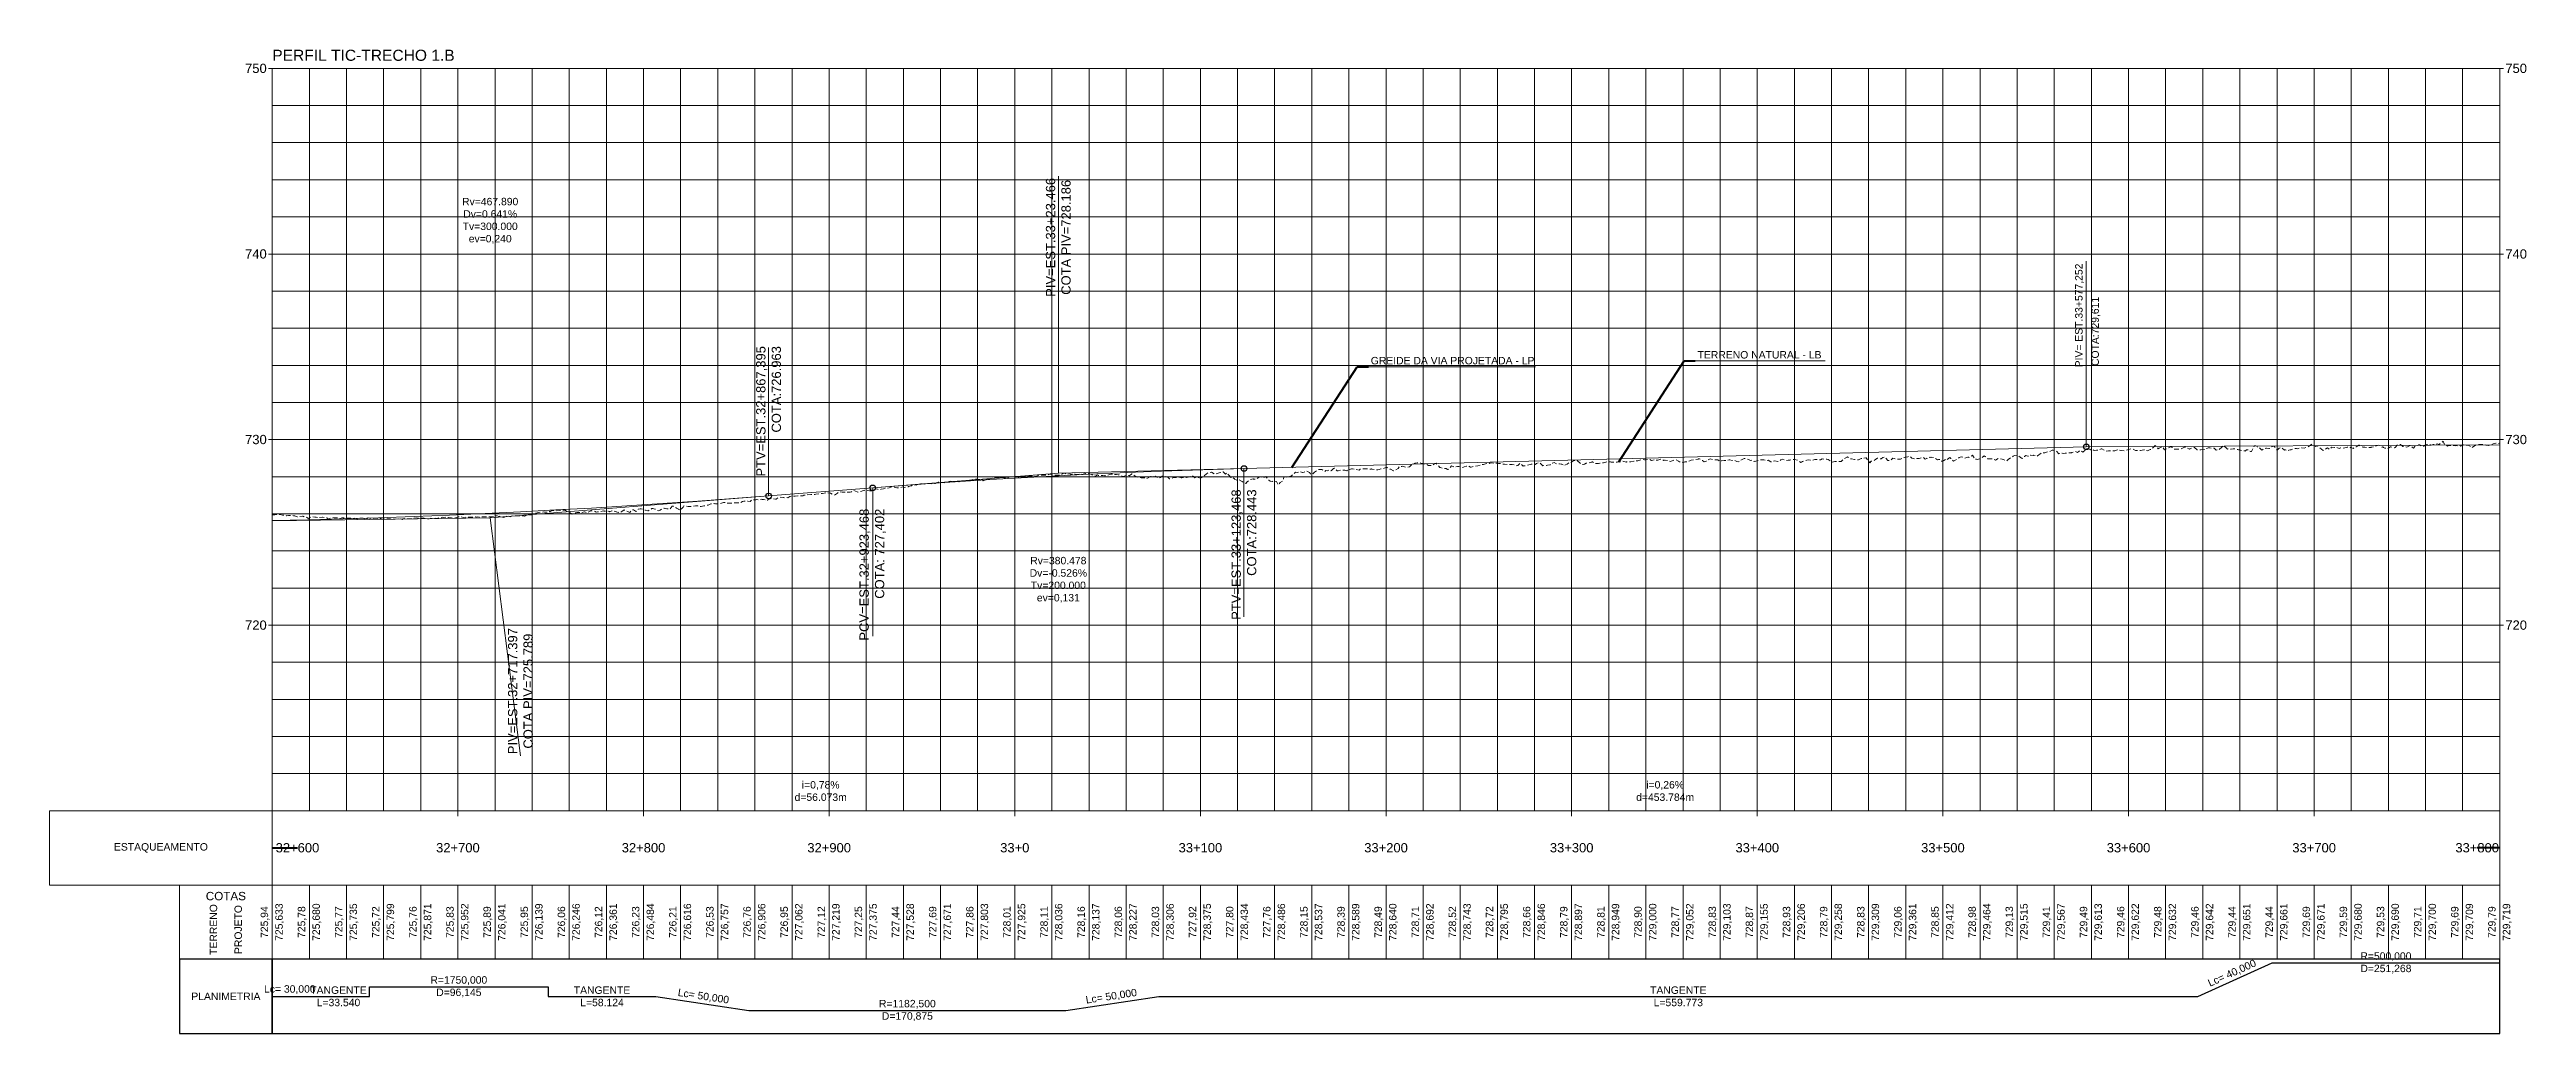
# Model space of a CAD drawing. Header units: metres. Extents: x 303118 to 359298, y 7408194 to 7460879.
# Drawn here: x 343004 to 344339, y 7420047 to 7420577 of the extents above; entities that cross this region are included whole.
import ezdxf

# ---------------------------------------------------------------- set-up
doc = ezdxf.new("R2010")
doc.units = ezdxf.units.M
doc.header["$LTSCALE"] = 10
doc.linetypes.add('HIDDEN', pattern=[0.375, 0.25, -0.125])
for name, color, linetype, lineweight in [('F-VT-CAIXA', 4, 'Continuous', 0), ('F-VT-COTAS', 2, 'Continuous', 0), ('F-VT-ESTACA', 4, 'Continuous', 0), ('F-VT-GREIDE', 6, 'Continuous', 0), ('F-VT-MALHA', 8, 'Continuous', 0), ('F-VT-MALHA-MJR', 8, 'Continuous', 0), ('F-VT-NOTAVEL', 2, 'Continuous', 0), ('F-VT-PLANIMETRIA', 3, 'Continuous', 0), ('F-VT-REGUA', 4, 'Continuous', 0), ('F-VT-TERRENO', 90, 'HIDDEN', 0), ('F-VT-TITULO', 4, 'Continuous', 0), ('U-HZ-EIXO L7-V2', 220, 'L7-V2_LINE', 30)]:
    doc.layers.add(name, color=color, linetype=linetype, lineweight=lineweight)
doc.layers.add('U-VT-PERFIL', color=4, linetype='Continuous')
doc.styles.add('Arial', font='arial.ttf')
doc.styles.add('DIM', font='arial.ttf', dxfattribs={"width": 0.8})
doc.styles.add('R80', font='arial.ttf')
doc.styles.get("Standard").update_dxf_attribs({"font": 'arial.ttf'})
doc.linetypes.add('L7-V2_LINE', pattern='A,3.5,-0.25,["L7-V2",Standard,S=0.175,R=0,X=-0.05,Y=-0.1],-0.75', length=4.5)
doc.dimstyles.new('U-1_2000', dxfattribs={"dimscale": 2, "dimtxt": 1.5, "dimasz": 0.75, "dimexe": 0.75, "dimexo": 0.75, "dimgap": 0.25, "dimtad": 1, "dimzin": 4, "dimtxsty": 'DIM', "dimblk": 'ARCHTICK', "dimcen": 0.7, "dimdle": 0.75, "dimclrd": 256, "dimclre": 256, "dimclrt": 256, "dimaunit": 1, "dimadec": 3, "dimazin": 2, "dimtfac": 1, "dimtofl": 0, "dimtmove": 0, "dimatfit": 3, "dimldrblk": 'CLOSEDBLANK', "dimfxl": 0, "dimtolj": 1, "dimtzin": 0, "dimlwd": -1, "dimlwe": -1, "dimarcsym": 0})

msp = doc.modelspace()

# ---------------------------------------------------------------- texts
at = {"layer": 'F-VT-COTAS', "color": 2, "linetype": 'Continuous', "lineweight": 0, "char_height": 4, "rotation": 90, "style": 'R80'}
for s, insert, attachment_point in [('{\\C1;725,94}', (343122.631, 7420106.777), 8), ('{\\C3;725,633}', (343128.131, 7420106.777), 5), ('{\\C1;725,78}', (343142.631, 7420106.777), 8), ('{\\C3;725,680}', (343148.131, 7420106.777), 5), ('{\\C1;725,77}', (343162.631, 7420106.777), 8), ('{\\C3;725,735}', (343168.131, 7420106.777), 5), ('{\\C1;725,72}', (343182.631, 7420106.777), 8), ('{\\C3;725,799}', (343188.131, 7420106.777), 5), ('{\\C1;725,76}', (343202.631, 7420106.777), 8), ('{\\C3;725,871}', (343208.131, 7420106.777), 5), ('{\\C1;725,83}', (343222.631, 7420106.777), 8), ('{\\C3;725,952}', (343228.131, 7420106.777), 5), ('{\\C1;725,89}', (343242.631, 7420106.777), 8), ('{\\C3;726,041}', (343248.131, 7420106.777), 5), ('{\\C1;725,95}', (343262.631, 7420106.777), 8), ('{\\C3;726,139}', (343268.131, 7420106.777), 5), ('{\\C1;726,06}', (343282.631, 7420106.777), 8), ('{\\C3;726,246}', (343288.131, 7420106.777), 5), ('{\\C1;726,12}', (343302.631, 7420106.777), 8), ('{\\C3;726,361}', (343308.131, 7420106.777), 5), ('{\\C1;726,23}', (343322.631, 7420106.777), 8), ('{\\C3;726,484}', (343328.131, 7420106.777), 5), ('{\\C1;726,21}', (343342.631, 7420106.777), 8), ('{\\C3;726,616}', (343348.131, 7420106.777), 5), ('{\\C1;726,53}', (343362.631, 7420106.777), 8), ('{\\C3;726,757}', (343368.131, 7420106.777), 5), ('{\\C1;726,76}', (343382.631, 7420106.777), 8), ('{\\C3;726,906}', (343388.131, 7420106.777), 5), ('{\\C1;726,95}', (343402.631, 7420106.777), 8), ('{\\C3;727,062}', (343408.131, 7420106.777), 5), ('{\\C1;727,12}', (343422.631, 7420106.777), 8), ('{\\C3;727,219}', (343428.131, 7420106.777), 5), ('{\\C1;727,25}', (343442.631, 7420106.777), 8), ('{\\C3;727,375}', (343448.131, 7420106.777), 5), ('{\\C1;727,44}', (343462.631, 7420106.777), 8), ('{\\C3;727,528}', (343468.131, 7420106.777), 5), ('{\\C1;727,69}', (343482.631, 7420106.777), 8), ('{\\C3;727,671}', (343488.131, 7420106.777), 5), ('{\\C1;727,86}', (343502.631, 7420106.777), 8), ('{\\C3;727,803}', (343508.131, 7420106.777), 5), ('{\\C1;728,01}', (343522.631, 7420106.777), 8), ('{\\C3;727,925}', (343528.131, 7420106.777), 5), ('{\\C1;728,11}', (343542.631, 7420106.777), 8), ('{\\C3;728,036}', (343548.131, 7420106.777), 5), ('{\\C1;728,16}', (343562.631, 7420106.777), 8), ('{\\C3;728,137}', (343568.131, 7420106.777), 5), ('{\\C1;728,06}', (343582.631, 7420106.777), 8), ('{\\C3;728,227}', (343588.131, 7420106.777), 5), ('{\\C1;728,03}', (343602.631, 7420106.777), 8), ('{\\C3;728,306}', (343608.131, 7420106.777), 5), ('{\\C1;727,92}', (343622.631, 7420106.777), 8), ('{\\C3;728,375}', (343628.131, 7420106.777), 5), ('{\\C1;727,80}', (343642.631, 7420106.777), 8), ('{\\C3;728,434}', (343648.131, 7420106.777), 5), ('{\\C1;727,76}', (343662.631, 7420106.777), 8), ('{\\C3;728,486}', (343668.131, 7420106.777), 5), ('{\\C1;728,15}', (343682.631, 7420106.777), 8), ('{\\C3;728,537}', (343688.131, 7420106.777), 5), ('{\\C1;728,39}', (343702.631, 7420106.777), 8), ('{\\C3;728,589}', (343708.131, 7420106.777), 5), ('{\\C1;728,49}', (343722.631, 7420106.777), 8), ('{\\C3;728,640}', (343728.131, 7420106.777), 5), ('{\\C1;728,71}', (343742.631, 7420106.777), 8), ('{\\C3;728,692}', (343748.131, 7420106.777), 5), ('{\\C1;728,52}', (343762.631, 7420106.777), 8), ('{\\C3;728,743}', (343768.131, 7420106.777), 5), ('{\\C1;728,72}', (343782.631, 7420106.777), 8), ('{\\C3;728,795}', (343788.131, 7420106.777), 5), ('{\\C1;728,66}', (343802.631, 7420106.777), 8), ('{\\C3;728,846}', (343808.131, 7420106.777), 5), ('{\\C1;728,79}', (343822.631, 7420106.777), 8), ('{\\C3;728,897}', (343828.131, 7420106.777), 5), ('{\\C1;728,81}', (343842.631, 7420106.777), 8), ('{\\C3;728,949}', (343848.131, 7420106.777), 5), ('{\\C1;728,90}', (343862.631, 7420106.777), 8), ('{\\C3;729,000}', (343868.131, 7420106.777), 5), ('{\\C1;728,77}', (343882.631, 7420106.777), 8), ('{\\C3;729,052}', (343888.131, 7420106.777), 5), ('{\\C1;728,83}', (343902.631, 7420106.777), 8), ('{\\C3;729,103}', (343908.131, 7420106.777), 5), ('{\\C1;728,87}', (343922.631, 7420106.777), 8), ('{\\C3;729,155}', (343928.131, 7420106.777), 5), ('{\\C1;728,93}', (343942.631, 7420106.777), 8), ('{\\C3;729,206}', (343948.131, 7420106.777), 5), ('{\\C1;728,79}', (343962.631, 7420106.777), 8), ('{\\C3;729,258}', (343968.131, 7420106.777), 5), ('{\\C1;728,83}', (343982.631, 7420106.777), 8), ('{\\C3;729,309}', (343988.131, 7420106.777), 5), ('{\\C1;729,06}', (344002.631, 7420106.777), 8), ('{\\C3;729,361}', (344008.131, 7420106.777), 5), ('{\\C1;728,85}', (344022.631, 7420106.777), 8), ('{\\C3;729,412}', (344028.131, 7420106.777), 5), ('{\\C1;728,98}', (344042.631, 7420106.777), 8), ('{\\C3;729,464}', (344048.131, 7420106.777), 5), ('{\\C1;729,13}', (344062.631, 7420106.777), 8), ('{\\C3;729,515}', (344068.131, 7420106.777), 5), ('{\\C1;729,41}', (344082.631, 7420106.777), 8), ('{\\C3;729,567}', (344088.131, 7420106.777), 5), ('{\\C1;729,49}', (344102.631, 7420106.777), 8), ('{\\C3;729,613}', (344108.131, 7420106.777), 5), ('{\\C1;729,46}', (344122.631, 7420106.777), 8), ('{\\C3;729,622}', (344128.131, 7420106.777), 5), ('{\\C1;729,48}', (344142.631, 7420106.777), 8), ('{\\C3;729,632}', (344148.131, 7420106.777), 5), ('{\\C1;729,46}', (344162.631, 7420106.777), 8), ('{\\C3;729,642}', (344168.131, 7420106.777), 5), ('{\\C1;729,44}', (344182.631, 7420106.777), 8), ('{\\C3;729,651}', (344188.131, 7420106.777), 5), ('{\\C1;729,44}', (344202.631, 7420106.777), 8), ('{\\C3;729,661}', (344208.131, 7420106.777), 5), ('{\\C1;729,69}', (344222.631, 7420106.777), 8), ('{\\C3;729,671}', (344228.131, 7420106.777), 5), ('{\\C1;729,59}', (344242.631, 7420106.777), 8), ('{\\C3;729,680}', (344248.131, 7420106.777), 5), ('{\\C1;729,53}', (344262.631, 7420106.777), 8), ('{\\C3;729,690}', (344268.131, 7420106.777), 5), ('{\\C1;729,71}', (344282.631, 7420106.777), 8), ('{\\C3;729,700}', (344288.131, 7420106.777), 5), ('{\\C1;729,69}', (344302.631, 7420106.777), 8), ('{\\C3;729,709}', (344308.131, 7420106.777), 5), ('{\\C1;729,79}', (344322.631, 7420106.777), 8), ('{\\C3;729,719}', (344328.131, 7420106.777), 5)]:
    msp.add_mtext(s, dxfattribs=dict(at, insert=insert, attachment_point=attachment_point))
at = {"layer": 'F-VT-ESTACA', "color": 4, "linetype": 'Continuous', "lineweight": 0, "char_height": 5, "attachment_point": 8, "style": 'R80'}
for s, insert in [('32+600', (343137.694, 7420144.277)), ('32+700', (343224.131, 7420144.277)), ('32+800', (343324.131, 7420144.277)), ('32+900', (343424.131, 7420144.277)), ('33+0', (343524.131, 7420144.277)), ('33+100', (343624.131, 7420144.277)), ('33+200', (343724.131, 7420144.277)), ('33+300', (343824.131, 7420144.277)), ('33+400', (343924.131, 7420144.277)), ('33+500', (344024.131, 7420144.277)), ('33+600', (344124.131, 7420144.277)), ('33+700', (344224.131, 7420144.277)), ('33+800', (344311.965, 7420144.277))]:
    msp.add_mtext(s, dxfattribs=dict(at, insert=insert))
at = {"layer": 'F-VT-NOTAVEL', "color": 2, "linetype": 'Continuous', "lineweight": 0, "rotation": 90, "style": 'Arial'}
for s, insert, char_height, attachment_point in [('PIV=EST.33+23.466\\PCOTA PIV=728.186', (343547.597, 7420475.755), 5, 5), ('PIV= EST.33+577,252', (344100.113, 7420461.62), 4, 9), ('COTA:729,611', (344104.153, 7420406.425), 4, 1), ('PTV=EST.32+867,395\\PCOTA:726.963', (343391.525, 7420417.149), 5, 6), ('PCV=EST.32+923,468\\PCOTA: 727,402', (343447.598, 7420329.532), 5, 6), ('PTV=EST.33+123,468\\PCOTA:728.443', (343647.598, 7420339.937), 5, 6), ('PIV=EST.32+717.397\\PCOTA PIV=725.789', (343257.828, 7420231.233), 5, 5)]:
    msp.add_mtext(s, dxfattribs=dict(at, insert=insert, char_height=char_height, attachment_point=attachment_point))
at = {"layer": 'F-VT-NOTAVEL', "color": 2, "linetype": 'Continuous', "lineweight": 0, "char_height": 4, "style": 'Arial'}
for s, insert, attachment_point in [('Rv=467.890\\PDv=0.641%\\PTv=300.000\\Pev=0,240', (343241.527, 7420484.664), 5), ('GREIDE DA VIA PROJETADA - LP', (343715.906, 7420407.271), 7), ('TERRENO NATURAL - LB', (343891.981, 7420410.42), 7), ('Rv=380.478\\PDv=-0.526%\\PTv=200.000\\Pev=0,131', (343547.598, 7420291.207), 5), ('i=0,78%\\Pd=56.073m', (343419.562, 7420172.047), 8), ('i=0,26%\\Pd=453.784m', (343874.491, 7420172.047), 8)]:
    msp.add_mtext(s, dxfattribs=dict(at, insert=insert, attachment_point=attachment_point))
at = {"layer": 'F-VT-PLANIMETRIA', "color": 2, "linetype": 'Continuous', "lineweight": 0, "char_height": 4, "attachment_point": 8, "style": 'R80'}
for s, insert, rotation in [('Lc= 40,000', (344180.964, 7420076.917), 24.227745), ('Lc= 50,000', (343356.017, 7420064.207), 351.344885), ('Lc= 50,000', (343576.516, 7420064.207), 8.655115)]:
    msp.add_mtext(s, dxfattribs=dict(at, insert=insert, rotation=rotation))
at = {"layer": 'F-VT-PLANIMETRIA', "color": 2, "linetype": 'Continuous', "lineweight": 0, "char_height": 4, "style": 'R80'}
for s, insert, attachment_point in [('R=500,000\\PD=251,268', (344262.804, 7420084.777), 5), ('R=1750,000\\PD=96,145', (343224.633, 7420071.92), 5), ('Lc= 30,000', (343133.576, 7420068.027), 8), ('TANGENTE\\PL=33.540', (343159.791, 7420066.777), 5), ('TANGENTE\\PL=58.124', (343301.767, 7420066.777), 5), ('R=1182,500\\PD=170,875', (343466.266, 7420059.166), 5), ('TANGENTE\\PL=559.773', (343881.591, 7420066.777), 5)]:
    msp.add_mtext(s, dxfattribs=dict(at, insert=insert, attachment_point=attachment_point))
at = {"layer": 'F-VT-REGUA', "color": 4, "linetype": 'Continuous', "lineweight": 0, "char_height": 5, "style": 'Arial'}
for s, insert, attachment_point in [('750', (343121.131, 7420566.777), 6), ('{\\C256;750}', (344327.131, 7420566.777), 4), ('740', (343121.131, 7420466.777), 6), ('{\\C256;740}', (344327.131, 7420466.777), 4), ('730', (343121.131, 7420366.777), 6), ('{\\C256;730}', (344327.131, 7420366.777), 4), ('720', (343121.131, 7420266.777), 6), ('{\\C256;720}', (344327.131, 7420266.777), 4)]:
    msp.add_mtext(s, dxfattribs=dict(at, insert=insert, attachment_point=attachment_point))
at = {"layer": 'F-VT-TITULO', "color": 4, "linetype": 'Continuous', "lineweight": 0, "insert": (343124.131, 7420570.777), "char_height": 6, "attachment_point": 7, "style": 'Arial'}
msp.add_mtext('PERFIL TIC-TRECHO 1.B', dxfattribs=at)
at = {"layer": 'U-VT-PERFIL', "color": 4, "linetype": 'Continuous', "lineweight": -3, "attachment_point": 5, "style": 'Arial'}
for s, insert, char_height in [('{\\C4;ESTAQUEAMENTO}', (343064.131, 7420146.777), 4), ('{\\C4;COTAS}', (343099.131, 7420120.777), 4.5), ('{\\fArial|b0|i0|c0|p34;\\C4;PLANIMETRIA}', (343099.131, 7420066.777), 4)]:
    msp.add_mtext(s, dxfattribs=dict(at, insert=insert, char_height=char_height))
at = {"layer": 'U-VT-PERFIL', "color": 4, "linetype": 'Continuous', "lineweight": -3, "insert": (343099.131, 7420102.777), "char_height": 4, "attachment_point": 5, "rotation": 90, "style": 'Arial'}
msp.add_mtext('{\\C1;TERRENO\\C3;\\P\\PPROJETO}', dxfattribs=at)

# ---------------------------------------------------------------- blocks, each defined once
blk = doc.blocks.new('AeccTickCircle')
blk.add_circle((0, 0), 0.305)

# ---------------------------------------------------------------- linework, layer by layer
at = {"layer": 'F-VT-CAIXA', "color": 4, "linetype": 'Continuous', "lineweight": 0}
for p, q in [((343122.131, 7420566.777), (344326.131, 7420566.777)), ((343124.131, 7420166.777), (343124.131, 7420566.777)), ((344324.131, 7420166.777), (344324.131, 7420566.777)), ((343122.131, 7420466.777), (343124.131, 7420466.777)), ((344324.131, 7420466.777), (344326.131, 7420466.777)), ((343122.131, 7420366.777), (343124.131, 7420366.777)), ((344324.131, 7420366.777), (344326.131, 7420366.777)), ((343122.131, 7420266.777), (343124.131, 7420266.777)), ((344324.131, 7420266.777), (344326.131, 7420266.777))]:
    msp.add_line(p, q, dxfattribs=at)
for points in [[(343124.131, 7420126.777), (343124.131, 7420166.777), (343004.131, 7420166.777), (343004.131, 7420126.777)], [(343124.131, 7420126.777), (344324.131, 7420126.777), (344324.131, 7420166.777), (343124.131, 7420166.777)], [(343124.131, 7420086.777), (343124.131, 7420126.777), (343074.131, 7420126.777), (343074.131, 7420086.777)], [(343124.131, 7420086.777), (344324.131, 7420086.777), (344324.131, 7420126.777), (343124.131, 7420126.777)]]:
    msp.add_3dface(points, dxfattribs=at)
at = {"layer": 'F-VT-CAIXA', "color": 4, "linetype": 'Continuous', "lineweight": -3}
for points in [[(343124.131, 7420046.777), (343124.131, 7420086.777), (343074.131, 7420086.777), (343074.131, 7420046.777)], [(343124.131, 7420046.777), (344324.131, 7420046.777), (344324.131, 7420086.777), (343124.131, 7420086.777)]]:
    msp.add_3dface(points, dxfattribs=at)
at = {"layer": 'F-VT-COTAS', "color": 2, "linetype": 'Continuous', "lineweight": 0}
for p, q in [((343124.131, 7420086.777), (343124.131, 7420126.777)), ((343144.131, 7420086.777), (343144.131, 7420126.777)), ((343164.131, 7420086.777), (343164.131, 7420126.777)), ((343184.131, 7420086.777), (343184.131, 7420126.777)), ((343204.131, 7420086.777), (343204.131, 7420126.777)), ((343224.131, 7420086.777), (343224.131, 7420126.777)), ((343244.131, 7420086.777), (343244.131, 7420126.777)), ((343264.131, 7420086.777), (343264.131, 7420126.777)), ((343284.131, 7420086.777), (343284.131, 7420126.777)), ((343304.131, 7420086.777), (343304.131, 7420126.777)), ((343324.131, 7420086.777), (343324.131, 7420126.777)), ((343344.131, 7420086.777), (343344.131, 7420126.777)), ((343364.131, 7420086.777), (343364.131, 7420126.777)), ((343384.131, 7420086.777), (343384.131, 7420126.777)), ((343404.131, 7420086.777), (343404.131, 7420126.777)), ((343424.131, 7420086.777), (343424.131, 7420126.777)), ((343444.131, 7420086.777), (343444.131, 7420126.777)), ((343464.131, 7420086.777), (343464.131, 7420126.777)), ((343484.131, 7420086.777), (343484.131, 7420126.777)), ((343504.131, 7420086.777), (343504.131, 7420126.777)), ((343524.131, 7420086.777), (343524.131, 7420126.777)), ((343544.131, 7420086.777), (343544.131, 7420126.777)), ((343564.131, 7420086.777), (343564.131, 7420126.777)), ((343584.131, 7420086.777), (343584.131, 7420126.777)), ((343604.131, 7420086.777), (343604.131, 7420126.777)), ((343624.131, 7420086.777), (343624.131, 7420126.777)), ((343644.131, 7420086.777), (343644.131, 7420126.777)), ((343664.131, 7420086.777), (343664.131, 7420126.777)), ((343684.131, 7420086.777), (343684.131, 7420126.777)), ((343704.131, 7420086.777), (343704.131, 7420126.777)), ((343724.131, 7420086.777), (343724.131, 7420126.777)), ((343744.131, 7420086.777), (343744.131, 7420126.777)), ((343764.131, 7420086.777), (343764.131, 7420126.777)), ((343784.131, 7420086.777), (343784.131, 7420126.777)), ((343804.131, 7420086.777), (343804.131, 7420126.777)), ((343824.131, 7420086.777), (343824.131, 7420126.777)), ((343844.131, 7420086.777), (343844.131, 7420126.777)), ((343864.131, 7420086.777), (343864.131, 7420126.777)), ((343884.131, 7420086.777), (343884.131, 7420126.777)), ((343904.131, 7420086.777), (343904.131, 7420126.777)), ((343924.131, 7420086.777), (343924.131, 7420126.777)), ((343944.131, 7420086.777), (343944.131, 7420126.777)), ((343964.131, 7420086.777), (343964.131, 7420126.777)), ((343984.131, 7420086.777), (343984.131, 7420126.777)), ((344004.131, 7420086.777), (344004.131, 7420126.777)), ((344024.131, 7420086.777), (344024.131, 7420126.777)), ((344044.131, 7420086.777), (344044.131, 7420126.777)), ((344064.131, 7420086.777), (344064.131, 7420126.777)), ((344084.131, 7420086.777), (344084.131, 7420126.777)), ((344104.131, 7420086.777), (344104.131, 7420126.777)), ((344124.131, 7420086.777), (344124.131, 7420126.777)), ((344144.131, 7420086.777), (344144.131, 7420126.777)), ((344164.131, 7420086.777), (344164.131, 7420126.777)), ((344184.131, 7420086.777), (344184.131, 7420126.777)), ((344204.131, 7420086.777), (344204.131, 7420126.777)), ((344224.131, 7420086.777), (344224.131, 7420126.777)), ((344244.131, 7420086.777), (344244.131, 7420126.777)), ((344264.131, 7420086.777), (344264.131, 7420126.777)), ((344284.131, 7420086.777), (344284.131, 7420126.777)), ((344304.131, 7420086.777), (344304.131, 7420126.777)), ((344324.131, 7420086.777), (344324.131, 7420126.777))]:
    msp.add_line(p, q, dxfattribs=at)
at = {"layer": 'F-VT-ESTACA', "color": 2, "linetype": 'Continuous', "lineweight": 0}
for p, q in [((343124.131, 7420166.777), (343124.131, 7420163.777)), ((343224.131, 7420166.777), (343224.131, 7420163.777)), ((343324.131, 7420166.777), (343324.131, 7420163.777)), ((343424.131, 7420166.777), (343424.131, 7420163.777)), ((343524.131, 7420166.777), (343524.131, 7420163.777)), ((343624.131, 7420166.777), (343624.131, 7420163.777)), ((343724.131, 7420166.777), (343724.131, 7420163.777)), ((343824.131, 7420166.777), (343824.131, 7420163.777)), ((343924.131, 7420166.777), (343924.131, 7420163.777)), ((344024.131, 7420166.777), (344024.131, 7420163.777)), ((344124.131, 7420166.777), (344124.131, 7420163.777)), ((344224.131, 7420166.777), (344224.131, 7420163.777)), ((344324.131, 7420166.777), (344324.131, 7420163.777))]:
    msp.add_line(p, q, dxfattribs=at)
at = {"layer": 'F-VT-GREIDE', "color": 6, "linetype": 'Continuous', "lineweight": 0}
for p, q in [((343647.598, 7420351.207), (344101.383, 7420362.89)), ((344101.383, 7420362.89), (344324.131, 7420363.966)), ((343391.525, 7420336.411), (343447.598, 7420340.802)), ((343447.598, 7420340.802), (343464.265, 7420342.071)), ((343464.265, 7420342.071), (343480.931, 7420343.266)), ((343480.931, 7420343.266), (343497.598, 7420344.389)), ((343497.598, 7420344.389), (343514.264, 7420345.438)), ((343514.264, 7420345.438), (343530.931, 7420346.415)), ((343530.931, 7420346.415), (343547.598, 7420347.319)), ((343547.598, 7420347.319), (343564.264, 7420348.149)), ((343564.264, 7420348.149), (343580.931, 7420348.907)), ((343580.931, 7420348.907), (343597.598, 7420349.592)), ((343597.598, 7420349.592), (343614.265, 7420350.203)), ((343614.265, 7420350.203), (343630.932, 7420350.742)), ((343630.932, 7420350.742), (343647.598, 7420351.207)), ((343219.629, 7420326.107), (343238.729, 7420326.94)), ((343238.729, 7420326.94), (343257.829, 7420327.851)), ((343257.829, 7420327.851), (343276.928, 7420328.84)), ((343276.928, 7420328.84), (343296.028, 7420329.907)), ((343296.028, 7420329.907), (343315.127, 7420331.052)), ((343315.127, 7420331.052), (343334.227, 7420332.275)), ((343334.227, 7420332.275), (343353.326, 7420333.575)), ((343353.326, 7420333.575), (343372.426, 7420334.954)), ((343372.426, 7420334.954), (343391.525, 7420336.411)), ((343124.131, 7420323.112), (343143.23, 7420323.555)), ((343143.23, 7420323.555), (343162.33, 7420324.076)), ((343162.33, 7420324.076), (343181.43, 7420324.675)), ((343181.43, 7420324.675), (343200.53, 7420325.352)), ((343200.53, 7420325.352), (343219.629, 7420326.107))]:
    msp.add_line(p, q, dxfattribs=at)
at = {"layer": 'F-VT-MALHA', "color": 8, "linetype": 'Continuous', "lineweight": 0}
for p, q in [((343124.131, 7420546.777), (344324.131, 7420546.777)), ((343124.131, 7420526.777), (344324.131, 7420526.777)), ((343124.131, 7420506.777), (344324.131, 7420506.777)), ((343124.131, 7420486.777), (344324.131, 7420486.777)), ((343124.131, 7420446.777), (344324.131, 7420446.777)), ((343124.131, 7420426.777), (344324.131, 7420426.777)), ((343124.131, 7420406.777), (344324.131, 7420406.777)), ((343124.131, 7420386.777), (344324.131, 7420386.777)), ((343124.131, 7420346.777), (344324.131, 7420346.777)), ((343124.131, 7420326.777), (344324.131, 7420326.777)), ((343124.131, 7420306.777), (344324.131, 7420306.777)), ((343124.131, 7420286.777), (344324.131, 7420286.777)), ((343124.131, 7420246.777), (344324.131, 7420246.777)), ((343124.131, 7420226.777), (344324.131, 7420226.777)), ((343124.131, 7420206.777), (344324.131, 7420206.777)), ((343124.131, 7420186.777), (344324.131, 7420186.777))]:
    msp.add_line(p, q, dxfattribs=at)
at = {"layer": 'F-VT-MALHA-MJR', "color": 8, "linetype": 'Continuous', "lineweight": 0}
for p, q in [((343124.131, 7420566.777), (344324.131, 7420566.777)), ((343124.131, 7420166.777), (343124.131, 7420566.777)), ((343144.131, 7420166.777), (343144.131, 7420566.777)), ((343164.131, 7420166.777), (343164.131, 7420566.777)), ((343184.131, 7420166.777), (343184.131, 7420566.777)), ((343204.131, 7420166.777), (343204.131, 7420566.777)), ((343224.131, 7420166.777), (343224.131, 7420566.777)), ((343244.131, 7420166.777), (343244.131, 7420566.777)), ((343264.131, 7420166.777), (343264.131, 7420566.777)), ((343284.131, 7420166.777), (343284.131, 7420566.777)), ((343304.131, 7420166.777), (343304.131, 7420566.777)), ((343324.131, 7420166.777), (343324.131, 7420566.777)), ((343344.131, 7420166.777), (343344.131, 7420566.777)), ((343364.131, 7420166.777), (343364.131, 7420566.777)), ((343384.131, 7420166.777), (343384.131, 7420566.777)), ((343404.131, 7420166.777), (343404.131, 7420566.777)), ((343424.131, 7420166.777), (343424.131, 7420566.777)), ((343444.131, 7420166.777), (343444.131, 7420566.777)), ((343464.131, 7420166.777), (343464.131, 7420566.777)), ((343484.131, 7420166.777), (343484.131, 7420566.777)), ((343504.131, 7420166.777), (343504.131, 7420566.777)), ((343524.131, 7420166.777), (343524.131, 7420566.777)), ((343544.131, 7420166.777), (343544.131, 7420566.777)), ((343564.131, 7420166.777), (343564.131, 7420566.777)), ((343584.131, 7420166.777), (343584.131, 7420566.777)), ((343604.131, 7420166.777), (343604.131, 7420566.777)), ((343624.131, 7420166.777), (343624.131, 7420566.777)), ((343644.131, 7420166.777), (343644.131, 7420566.777)), ((343664.131, 7420166.777), (343664.131, 7420566.777)), ((343684.131, 7420166.777), (343684.131, 7420566.777)), ((343704.131, 7420166.777), (343704.131, 7420566.777)), ((343724.131, 7420166.777), (343724.131, 7420566.777)), ((343744.131, 7420166.777), (343744.131, 7420566.777)), ((343764.131, 7420166.777), (343764.131, 7420566.777)), ((343784.131, 7420166.777), (343784.131, 7420566.777)), ((343804.131, 7420166.777), (343804.131, 7420566.777)), ((343824.131, 7420166.777), (343824.131, 7420566.777)), ((343844.131, 7420166.777), (343844.131, 7420566.777)), ((343864.131, 7420166.777), (343864.131, 7420566.777)), ((343884.131, 7420166.777), (343884.131, 7420566.777)), ((343904.131, 7420166.777), (343904.131, 7420566.777)), ((343924.131, 7420166.777), (343924.131, 7420566.777)), ((343944.131, 7420166.777), (343944.131, 7420566.777)), ((343964.131, 7420166.777), (343964.131, 7420566.777)), ((343984.131, 7420166.777), (343984.131, 7420566.777)), ((344004.131, 7420166.777), (344004.131, 7420566.777)), ((344024.131, 7420166.777), (344024.131, 7420566.777)), ((344044.131, 7420166.777), (344044.131, 7420566.777)), ((344064.131, 7420166.777), (344064.131, 7420566.777)), ((344084.131, 7420166.777), (344084.131, 7420566.777)), ((344104.131, 7420166.777), (344104.131, 7420566.777)), ((344124.131, 7420166.777), (344124.131, 7420566.777)), ((344144.131, 7420166.777), (344144.131, 7420566.777)), ((344164.131, 7420166.777), (344164.131, 7420566.777)), ((344184.131, 7420166.777), (344184.131, 7420566.777)), ((344204.131, 7420166.777), (344204.131, 7420566.777)), ((344224.131, 7420166.777), (344224.131, 7420566.777)), ((344244.131, 7420166.777), (344244.131, 7420566.777)), ((344264.131, 7420166.777), (344264.131, 7420566.777)), ((344284.131, 7420166.777), (344284.131, 7420566.777)), ((344304.131, 7420166.777), (344304.131, 7420566.777)), ((344324.131, 7420166.777), (344324.131, 7420566.777)), ((343124.131, 7420466.777), (344324.131, 7420466.777)), ((343124.131, 7420366.777), (344324.131, 7420366.777)), ((343124.131, 7420266.777), (344324.131, 7420266.777)), ((343124.131, 7420166.777), (344324.131, 7420166.777))]:
    msp.add_line(p, q, dxfattribs=at)
at = {"layer": 'F-VT-NOTAVEL', "color": 2, "linetype": 'Continuous', "lineweight": 0}
for p, q in [((343547.597, 7420348.633), (343547.597, 7420508.633)), ((344101.383, 7420362.89), (344101.383, 7420462.89)), ((343391.525, 7420336.411), (343391.525, 7420416.411)), ((343890.711, 7420409.15), (343960.711, 7420409.15)), ((343714.636, 7420406.001), (343804.636, 7420406.001)), ((343447.598, 7420340.802), (343447.598, 7420260.802)), ((343647.598, 7420351.207), (343647.598, 7420271.207)), ((343241.527, 7420324.664), (343257.828, 7420196.411))]:
    msp.add_line(p, q, dxfattribs=at)
at = {"layer": 'F-VT-NOTAVEL', "color": 8, "linetype": 'Continuous', "lineweight": 0}
for p, q in [((343447.598, 7420340.802), (343547.597, 7420348.633)), ((343547.597, 7420348.633), (343647.598, 7420351.207)), ((343241.527, 7420324.664), (343391.525, 7420336.411)), ((343124.131, 7420322.998), (343241.527, 7420324.664))]:
    msp.add_line(p, q, dxfattribs=at)
at = {"layer": 'F-VT-PLANIMETRIA', "color": 3, "linetype": 'Continuous', "lineweight": -3}
for p, q in [((344161.477, 7420066.777), (344201.477, 7420084.777)), ((344201.477, 7420084.777), (344324.131, 7420084.777)), ((343124.131, 7420066.777), (343176.56, 7420066.777)), ((343176.56, 7420066.777), (343176.56, 7420071.92)), ((343176.56, 7420071.92), (343272.705, 7420071.92)), ((343272.705, 7420071.92), (343272.705, 7420066.777)), ((343272.705, 7420066.777), (343330.829, 7420066.777)), ((343330.829, 7420066.777), (343380.829, 7420059.166)), ((343551.704, 7420059.166), (343601.704, 7420066.777)), ((343601.704, 7420066.777), (344161.477, 7420066.777)), ((343380.829, 7420059.166), (343551.704, 7420059.166))]:
    msp.add_line(p, q, dxfattribs=at)
at = {"layer": 'F-VT-TERRENO', "color": 90, "linetype": 'HIDDEN', "lineweight": 0, "flags": 128}
msp.add_lwpolyline([(343124.131, 7420326.146), (343125.125, 7420326.322), (343125.297, 7420326.267), (343125.369, 7420326.263), (343125.542, 7420326.317), (343127.537, 7420326.403), (343128.358, 7420326.436), (343129.705, 7420326.141), (343129.892, 7420326.143), (343130.343, 7420326.089), (343131.87, 7420325.703), (343132.951, 7420325.827), (343134.034, 7420325.835), (343135.562, 7420325.777), (343136.012, 7420325.666), (343136.197, 7420325.632), (343137.544, 7420325.137), (343138.361, 7420325.264), (343140.343, 7420325.477), (343140.525, 7420325.448), (343140.599, 7420325.405), (343140.781, 7420325.442), (343142.133, 7420324.894), (343142.692, 7420324.886), (343143.667, 7420324.332), (343144.861, 7420324.977), (343146.012, 7420325.124), (343147.027, 7420324.979), (343147.748, 7420325.01), (343149.19, 7420324.642), (343151.244, 7420324.972), (343151.322, 7420324.955), (343151.354, 7420324.967), (343151.432, 7420324.963), (343153.518, 7420324.577), (343154.378, 7420323.981), (343155.681, 7420324.524), (343155.91, 7420324.534), (343156.463, 7420324.813), (343157.443, 7420324.672), (343157.848, 7420324.692), (343158.832, 7420324.696), (343160.016, 7420324.318), (343160.503, 7420324.163), (343161.682, 7420324.631), (343162.183, 7420324.648), (343162.535, 7420324.612), (343164.347, 7420324.474), (343166.234, 7420324.415), (343166.511, 7420324.281), (343166.9, 7420324.395), (343168.156, 7420324.214), (343168.674, 7420324.41), (343169.688, 7420324.09), (343170.838, 7420324.253), (343172.13, 7420324.497), (343173.003, 7420324.476), (343174.279, 7420323.918), (343175.172, 7420324.343), (343175.813, 7420324.559), (343177.34, 7420324.277), (343177.364, 7420324.27), (343179.503, 7420323.866), (343180.403, 7420323.862), (343181.667, 7420324.35), (343181.935, 7420324.231), (343182.583, 7420324.281), (343183.831, 7420323.853), (343184.723, 7420324.082), (343186.002, 7420324.034), (343186.528, 7420324.159), (343187.801, 7420324.045), (343188.169, 7420323.935), (343188.428, 7420323.989), (343190.333, 7420323.819), (343192.126, 7420324.157), (343192.496, 7420324.197), (343193.02, 7420324.229), (343194.181, 7420323.767), (343194.66, 7420324.14), (343195.713, 7420324.18), (343196.824, 7420324.077), (343198.248, 7420324.011), (343198.989, 7420324.034), (343200.304, 7420324.498), (343201.838, 7420324.54), (343203.325, 7420324.289), (343203.481, 7420324.299), (343205.489, 7420324.577), (343206.916, 7420324.115), (343207.653, 7420323.997), (343208.702, 7420324.071), (343209.491, 7420324.413), (343209.817, 7420324.298), (343210.606, 7420324.241), (343211.98, 7420324.399), (343212.547, 7420324.23), (343213.921, 7420324.626), (343214.079, 7420324.686), (343214.145, 7420324.656), (343215.613, 7420324.922), (343216.313, 7420324.821), (343218.013, 7420324.964), (343218.481, 7420324.727), (343219.139, 7420324.877), (343220.206, 7420324.552), (343220.646, 7420324.647), (343221.738, 7420324.329), (343222.81, 7420324.647), (343224.366, 7420325.109), (343224.973, 7420325.09), (343225.405, 7420325.237), (343227.137, 7420324.842), (343229.089, 7420324.938), (343229.301, 7420324.937), (343229.6, 7420325.005), (343231.468, 7420324.997), (343232.449, 7420325.039), (343233.637, 7420325.245), (343233.983, 7420325.049), (343234.822, 7420325.123), (343235.516, 7420324.945), (343235.803, 7420324.984), (343236.497, 7420325.077), (343237.966, 7420325.156), (343240.04, 7420325.269), (343240.13, 7420325.26), (343240.193, 7420325.263), (343242.294, 7420325.119), (343243.889, 7420325.598), (343244.457, 7420325.754), (343245.259, 7420325.751), (343246.225, 7420325.417), (343246.624, 7420325.461), (343247.759, 7420325.167), (343248.792, 7420324.765), (343250.484, 7420325.503), (343250.959, 7420325.739), (343252.35, 7420325.084), (343253.123, 7420325.528), (343253.882, 7420325.788), (343255.287, 7420325.627), (343255.718, 7420325.657), (343257.454, 7420325.642), (343258.474, 7420325.589), (343259.622, 7420325.678), (343260.008, 7420325.602), (343260.941, 7420325.964), (343261.789, 7420326.099), (343262.389, 7420326.222), (343263.952, 7420326.246), (343266.085, 7420327.069), (343266.116, 7420327.075), (343266.16, 7420327.089), (343268.28, 7420327.637), (343269.781, 7420327.677), (343270.443, 7420327.766), (343270.717, 7420327.74), (343271.379, 7420327.634), (343272.25, 7420327.627), (343272.61, 7420327.765), (343273.784, 7420328.106), (343274.778, 7420328.59), (343276.601, 7420328.472), (343276.945, 7420328.45), (343278.375, 7420328.816), (343279.109, 7420328.573), (343279.907, 7420328.603), (343281.273, 7420328.834), (343281.835, 7420328.669), (343283.436, 7420327.614), (343284.574, 7420327.288), (343285.6, 7420326.521), (343287.061, 7420327.252), (343287.559, 7420327.292), (343287.765, 7420327.242), (343288.266, 7420327.439), (343289.933, 7420327.469), (343290.62, 7420327.23), (343291.576, 7420327.646), (343292.101, 7420327.874), (343292.154, 7420327.851), (343292.28, 7420327.877), (343292.866, 7420327.586), (343293.686, 7420327.18), (343294.157, 7420327.593), (343294.266, 7420327.688), (343295.447, 7420328.284), (343295.671, 7420328.397), (343296.429, 7420328.33), (343296.737, 7420328.601), (343296.742, 7420328.605), (343297.501, 7420328.33), (343298.028, 7420328.009), (343298.592, 7420327.665), (343299.318, 7420327.827), (343299.357, 7420327.836), (343300.608, 7420327.945), (343300.755, 7420327.957), (343301.899, 7420328.16), (343302.731, 7420328.308), (343302.919, 7420328.283), (343303.189, 7420328.224), (343304.398, 7420327.962), (343304.479, 7420327.997), (343305.086, 7420328.261), (343305.77, 7420327.99), (343305.933, 7420327.925), (343307.06, 7420328.359), (343307.252, 7420328.434), (343307.986, 7420328.445), (343308.35, 7420328.297), (343309.415, 7420327.864), (343309.641, 7420327.795), (343310.528, 7420327.523), (343310.931, 7420327.688), (343311.576, 7420327.953), (343312.062, 7420327.815), (343312.221, 7420327.935), (343313.253, 7420328.719), (343313.512, 7420328.813), (343313.596, 7420328.844), (343313.738, 7420328.711), (343314.075, 7420328.671), (343314.802, 7420328.37), (343315.902, 7420327.913), (343316.092, 7420327.818), (343316.663, 7420327.533), (343317.383, 7420328.25), (343318.065, 7420328.93), (343318.2, 7420328.89), (343318.533, 7420328.942), (343318.673, 7420328.856), (343319.737, 7420328.205), (343319.963, 7420328.155), (343320.224, 7420328.097), (343321.254, 7420329.198), (343321.385, 7420329.339), (343322.382, 7420329.423), (343322.544, 7420329.444), (343322.802, 7420329.477), (343323.834, 7420329.276), (343323.843, 7420329.274), (343324.538, 7420328.917), (343325.007, 7420328.721), (343325.125, 7420328.697), (343326.415, 7420328.443), (343326.694, 7420328.388), (343327.705, 7420329.028), (343328.621, 7420329.609), (343328.849, 7420329.615), (343328.996, 7420329.612), (343329.187, 7420329.609), (343330.286, 7420329.323), (343330.487, 7420329.272), (343331.005, 7420328.938), (343332.03, 7420328.324), (343333.16, 7420328.819), (343334.604, 7420329.582), (343335.313, 7420329.8), (343336.651, 7420329.409), (343337.464, 7420329.434), (343338.193, 7420329.152), (343339.614, 7420330.815), (343340.035, 7420330.877), (343341.764, 7420329.945), (343341.839, 7420329.905), (343342.891, 7420329.355), (343343.91, 7420328.589), (343345.523, 7420330.384), (343345.907, 7420331.066), (343346.055, 7420331.071), (343346.396, 7420331.082), (343348.204, 7420330.782), (343350.353, 7420330.726), (343350.544, 7420330.695), (343351.036, 7420330.9), (343352.091, 7420331.053), (343352.499, 7420331.139), (343353.392, 7420330.993), (343353.431, 7420330.986), (343354.641, 7420330.756), (343355.181, 7420330.806), (343356.606, 7420331.028), (343356.78, 7420331.037), (343356.886, 7420331.067), (343358.919, 7420331.467), (343360.344, 7420332.077), (343361.058, 7420332.074), (343362.218, 7420332.286), (343362.929, 7420332.087), (343363.2, 7420332.221), (343364.482, 7420332.076), (343364.945, 7420332.143), (343365.342, 7420332.201), (343367.239, 7420332.832), (343367.48, 7420332.828), (343367.589, 7420332.841), (343367.883, 7420332.858), (343369.145, 7420332.426), (343369.614, 7420332.596), (343370.701, 7420332.585), (343371.748, 7420332.506), (343373.601, 7420332.712), (343373.882, 7420332.728), (343374.049, 7420332.722), (343376.015, 7420332.598), (343376.498, 7420332.884), (343377.431, 7420333.442), (343378.145, 7420333.549), (343379.377, 7420333.735), (343380.284, 7420333.573), (343381.599, 7420333.342), (343382.412, 7420334.294), (343383.16, 7420334.361), (343384.541, 7420334.397), (343385.206, 7420334.477), (343386.669, 7420334.3), (343387.518, 7420334.637), (343388.051, 7420334.546), (343388.796, 7420334.415), (343390.823, 7420334.154), (343390.919, 7420334.171), (343391.091, 7420334.258), (343393.046, 7420335.244), (343394.092, 7420334.836), (343395.173, 7420334.76), (343395.658, 7420334.726), (343397.025, 7420335.674), (343397.228, 7420335.72), (343397.3, 7420335.759), (343397.452, 7420335.77), (343399.423, 7420335.559), (343399.604, 7420335.522), (343400.353, 7420335.37), (343401.541, 7420335.507), (343401.924, 7420335.478), (343403.023, 7420336.027), (343403.66, 7420336.219), (343405.778, 7420336.26), (343407.267, 7420336.429), (343407.896, 7420336.403), (343409.071, 7420336.522), (343409.771, 7420336.512), (343410.016, 7420336.493), (343410.526, 7420336.742), (343411.157, 7420336.858), (343412.135, 7420337.034), (343414.252, 7420337.109), (343415.184, 7420337.189), (343416.367, 7420337.154), (343416.987, 7420337.342), (343418.48, 7420337.605), (343419.214, 7420337.769), (343420.593, 7420337.727), (343421.355, 7420337.885), (343422.706, 7420338.099), (343422.71, 7420338.099), (343423.406, 7420338.11), (343424.815, 7420337.865), (343426.568, 7420336.895), (343426.923, 7420336.889), (343427.622, 7420337.241), (343428.676, 7420337.94), (343429.034, 7420338.404), (343430.258, 7420338.539), (343431.146, 7420338.413), (343431.842, 7420338.512), (343433.258, 7420338.535), (343433.424, 7420338.569), (343433.916, 7420338.452), (343434.263, 7420338.442), (343435.364, 7420338.406), (343436.079, 7420338.585), (343437.468, 7420339.288), (343439.199, 7420338.601), (343439.572, 7420338.477), (343440.332, 7420338.586), (343441.675, 7420338.946), (343442.927, 7420339.458), (343443.785, 7420339.216), (343444.519, 7420339.391), (343445.816, 7420339.21), (343445.892, 7420339.2), (343446.775, 7420339.203), (343447.992, 7420339.396), (343449.286, 7420340.217), (343450.091, 7420340.02), (343450.878, 7420339.865), (343452.19, 7420340.018), (343453.333, 7420340.258), (343454.289, 7420340.518), (343454.743, 7420340.491), (343456.388, 7420340.765), (343457.369, 7420341.115), (343457.816, 7420341.277), (343458.485, 7420341.299), (343459.945, 7420340.929), (343460.581, 7420340.748), (343462.027, 7420340.891), (343462.678, 7420340.996), (343463.627, 7420341.239), (343464.776, 7420341.031), (343466.644, 7420341.4), (343466.874, 7420341.467), (343468.416, 7420341.84), (343468.922, 7420342.247), (343468.968, 7420342.284), (343470.018, 7420342.376), (343471.058, 7420342.142), (343473.019, 7420343.109), (343473.149, 7420343.151), (343473.217, 7420343.157), (343475.239, 7420342.829), (343476.02, 7420343.001), (343477.329, 7420343.115), (343479.033, 7420343.022), (343479.419, 7420343.077), (343480.3, 7420343.077), (343480.475, 7420343.072), (343481.232, 7420343.051), (343481.509, 7420343.146), (343482.843, 7420343.796), (343483.598, 7420343.743), (343484.999, 7420343.642), (343485.687, 7420343.569), (343486.058, 7420343.495), (343487.309, 7420343.865), (343487.669, 7420343.952), (343487.776, 7420343.951), (343489.278, 7420344.37), (343489.862, 7420344.17), (343490.942, 7420344.314), (343491.947, 7420344.213), (343492.028, 7420344.22), (343492.491, 7420344.264), (343494.029, 7420344.125), (343494.107, 7420344.088), (343494.375, 7420344.16), (343496.111, 7420344.529), (343496.82, 7420344.543), (343498.193, 7420344.663), (343499.756, 7420344.877), (343500.275, 7420344.913), (343501.553, 7420345.307), (343502.177, 7420345.551), (343502.358, 7420345.533), (343503.581, 7420345.522), (343503.79, 7420345.521), (343504.441, 7420345.234), (343505.411, 7420344.857), (343506.522, 7420345.314), (343507.034, 7420344.465), (343508.602, 7420345.251), (343508.85, 7420345.413), (343510.68, 7420345.677), (343511.409, 7420345.853), (343514.3, 7420346.448), (343514.836, 7420346.41), (343515.134, 7420346.476), (343516.207, 7420346.709), (343516.911, 7420346.692), (343518.387, 7420346.161), (343518.988, 7420346.24), (343520.016, 7420345.93), (343521.065, 7420346.578), (343522.919, 7420346.748), (343523.142, 7420346.784), (343523.268, 7420346.78), (343523.727, 7420346.877), (343524.896, 7420346.846), (343525.216, 7420346.917), (343526.524, 7420346.131), (343526.687, 7420346.164), (343527.289, 7420346.28), (343528.62, 7420346.542), (343529.359, 7420346.973), (343529.784, 7420347.057), (343531.377, 7420347.175), (343531.429, 7420347.18), (343531.448, 7420347.177), (343533.499, 7420347.25), (343534.276, 7420347.202), (343535.569, 7420346.85), (343537.108, 7420347.543), (343537.639, 7420347.519), (343538.24, 7420347.579), (343539.124, 7420347.662), (343539.587, 7420347.548), (343539.708, 7420347.628), (343539.914, 7420347.657), (343541.777, 7420347.715), (343542.864, 7420348.062), (343543.846, 7420348.016), (343544.507, 7420347.698), (343545.915, 7420347.62), (343547.03, 7420347.669), (343547.982, 7420347.614), (343549.423, 7420348.086), (343549.793, 7420348.365), (343550.048, 7420348.558), (343551.069, 7420348.633), (343552.111, 7420347.951), (343553.867, 7420348.247), (343554.174, 7420348.156), (343554.356, 7420348.013), (343555.077, 7420348.19), (343556.237, 7420348.077), (343556.628, 7420348.115), (343558.3, 7420347.974), (343559.393, 7420348.254), (343560.362, 7420348.049), (343561.346, 7420348.265), (343562.149, 7420348.437), (343562.423, 7420348.295), (343563.27, 7420348.513), (343564.484, 7420348.306), (343565.895, 7420347.724), (343566.546, 7420347.574), (343567.548, 7420347.051), (343568.608, 7420347.841), (343569.204, 7420347.505), (343570.67, 7420347.386), (343570.859, 7420347.354), (343571.617, 7420347.502), (343572.73, 7420347.312), (343572.899, 7420347.398), (343573.096, 7420347.498), (343574.786, 7420347.787), (343575.793, 7420348.057), (343576.842, 7420348.144), (343578.501, 7420347.968), (343578.898, 7420347.897), (343580.162, 7420347.724), (343580.802, 7420347.503), (343580.955, 7420347.515), (343582.465, 7420346.896), (343583.013, 7420347.067), (343583.91, 7420347.353), (343584.452, 7420347.366), (343585.071, 7420347.377), (343585.742, 7420347.221), (343585.785, 7420347.21), (343587.032, 7420348.189), (343587.127, 7420348.263), (343587.453, 7420348.28), (343588.323, 7420347.596), (343588.853, 7420347.178), (343589.121, 7420346.834), (343589.183, 7420346.844), (343589.282, 7420346.879), (343589.613, 7420346.787), (343590.903, 7420346.426), (343591.235, 7420346.332), (343592.194, 7420346.242), (343593.288, 7420346.137), (343593.484, 7420346.166), (343594.118, 7420346.259), (343594.774, 7420346.041), (343595.34, 7420345.852), (343596.065, 7420346.251), (343597.296, 7420346.929), (343597.355, 7420346.937), (343597.391, 7420346.942), (343597.451, 7420346.955), (343597.713, 7420346.92), (343598.645, 7420346.848), (343599.442, 7420346.785), (343599.936, 7420347.059), (343599.949, 7420347.067), (343601.226, 7420346.233), (343601.493, 7420346.058), (343602.516, 7420346.304), (343602.606, 7420346.325), (343603.543, 7420347.147), (343603.807, 7420347.117), (343605.097, 7420346.972), (343605.257, 7420346.954), (343605.593, 7420346.865), (343606.387, 7420346.461), (343606.756, 7420346.273), (343607.481, 7420345.658), (343607.644, 7420345.627), (343607.678, 7420345.64), (343607.903, 7420345.731), (343608.968, 7420346.079), (343609.696, 7420346.316), (343610.258, 7420346.357), (343610.826, 7420346.399), (343611.548, 7420346.365), (343611.748, 7420346.356), (343612.503, 7420346.578), (343612.839, 7420346.456), (343613.799, 7420346.109), (343614.129, 7420346.152), (343615.419, 7420346.322), (343615.847, 7420346.378), (343615.851, 7420346.379), (343616.71, 7420346.416), (343617.526, 7420346.451), (343617.9, 7420346.645), (343618, 7420346.668), (343619.203, 7420346.942), (343619.29, 7420346.988), (343619.949, 7420347.333), (343620.581, 7420346.748), (343621.127, 7420346.242), (343621.871, 7420346.536), (343621.997, 7420346.586), (343622.548, 7420346.639), (343623.161, 7420346.37), (343624.046, 7420345.981), (343624.225, 7420345.972), (343624.452, 7420346.11), (343626.095, 7420347.107), (343626.399, 7420347.472), (343628.144, 7420348.902), (343629.043, 7420349.019), (343630.192, 7420349.298), (343631.676, 7420348.212), (343632.241, 7420348.227), (343634.182, 7420348.851), (343634.29, 7420348.893), (343636.341, 7420349.481), (343637.627, 7420348.22), (343638.392, 7420348.838), (343639.602, 7420347.349), (343640.443, 7420346.409), (343640.975, 7420346.614), (343642.494, 7420345.568), (343642.654, 7420345.257), (343643.372, 7420345.05), (343644.331, 7420344.721), (343644.544, 7420344.889), (343644.88, 7420345.045), (343646.593, 7420344.16), (343647.677, 7420343.47), (343648.641, 7420343.143), (343649.354, 7420343.945), (343650.69, 7420345.131), (343652.523, 7420345.546), (343652.739, 7420345.525), (343654.378, 7420345.507), (343654.79, 7420345.772), (343656.056, 7420346.772), (343656.841, 7420346.598), (343658.083, 7420346.459), (343658.892, 7420346.521), (343659.404, 7420346.879), (343660.943, 7420344.928), (343661.694, 7420344.346), (343662.993, 7420344.193), (343663.372, 7420344.481), (343665.042, 7420344.269), (343666.106, 7420342.265), (343667.091, 7420343.698), (343668.647, 7420344.503), (343669.139, 7420346.692), (343669.451, 7420346.718), (343670.857, 7420346.503), (343671.188, 7420346.474), (343671.282, 7420346.521), (343673.237, 7420347.271), (343673.919, 7420347.842), (343675.286, 7420349.141), (343676.561, 7420349.029), (343677.334, 7420349.548), (343679.193, 7420348.982), (343679.383, 7420349.105), (343680.035, 7420349.241), (343681.433, 7420349.857), (343682.852, 7420349.088), (343683.485, 7420348.406), (343684.531, 7420348.196), (343685.536, 7420349.192), (343687.124, 7420350.318), (343687.587, 7420350.611), (343687.879, 7420350.622), (343689.196, 7420350.749), (343689.557, 7420350.663), (343689.637, 7420350.668), (343691.234, 7420349.593), (343691.686, 7420350.071), (343692.4, 7420349.892), (343693.735, 7420350.416), (343694.579, 7420349.998), (343695.783, 7420351.126), (343696.256, 7420351.338), (343697.832, 7420349.978), (343698.377, 7420350.018), (343699.881, 7420350.293), (343701.93, 7420350.347), (343702.952, 7420350.024), (343703.979, 7420350.636), (343705.595, 7420350.976), (343706.027, 7420351.034), (343707.536, 7420350.788), (343707.978, 7420350.716), (343708.077, 7420350.735), (343709.663, 7420350.353), (343710.135, 7420350.8), (343710.881, 7420350.897), (343712.184, 7420351.016), (343713.522, 7420351.059), (343714.233, 7420350.973), (343716.154, 7420350.835), (343716.281, 7420350.961), (343716.718, 7420350.822), (343718.33, 7420350.537), (343719.708, 7420350.551), (343720.379, 7420350.718), (343721.385, 7420351.017), (343722.428, 7420351.016), (343724.076, 7420351.673), (343724.476, 7420351.817), (343724.73, 7420351.746), (343725.874, 7420351.217), (343726.408, 7420350.896), (343726.526, 7420350.924), (343728.086, 7420349.918), (343728.577, 7420350.157), (343729.353, 7420350.394), (343730.628, 7420351.263), (343731.434, 7420352.473), (343732.679, 7420352.19), (343733.113, 7420352.408), (343734.73, 7420351.97), (343735.059, 7420351.881), (343736.779, 7420352.043), (343738.137, 7420353.419), (343738.828, 7420353.419), (343739.814, 7420354.092), (343740.877, 7420354.248), (343742.926, 7420354.152), (343743.159, 7420353.969), (343744.213, 7420353.837), (343744.974, 7420353.684), (343745.191, 7420353.736), (343747.023, 7420352.85), (343747.829, 7420352.86), (343749.072, 7420352.641), (343750.469, 7420353.951), (343751.121, 7420354.018), (343753.102, 7420351.801), (343753.169, 7420351.821), (343753.401, 7420351.685), (343755.22, 7420351.184), (343756.561, 7420351.125), (343757.271, 7420350.628), (343758.239, 7420351.037), (343759.322, 7420352.656), (343761.035, 7420351.899), (343761.373, 7420352.094), (343761.587, 7420351.966), (343762.552, 7420352.19), (343763.265, 7420352.209), (343763.423, 7420352.345), (343764.942, 7420351.652), (343765.472, 7420351.663), (343766.31, 7420352.017), (343767.521, 7420352.391), (343768.288, 7420352.694), (343769.57, 7420351.977), (343769.965, 7420351.891), (343771.619, 7420352.418), (343771.742, 7420352.441), (343773.669, 7420352.645), (343774.99, 7420353.031), (343775.721, 7420353.331), (343776.668, 7420353.398), (343777.772, 7420353.672), (343779.516, 7420354.039), (343779.823, 7420353.964), (343780.017, 7420354.151), (343780.891, 7420354.265), (343781.873, 7420354.083), (343782.152, 7420354.168), (343783.921, 7420354.033), (343784.79, 7420353.844), (343785.97, 7420353.809), (343787.431, 7420353.476), (343788.019, 7420353.543), (343790.063, 7420353.277), (343790.068, 7420353.274), (343790.083, 7420353.271), (343792.116, 7420353.355), (343793.416, 7420353.142), (343794.165, 7420352.573), (343795.093, 7420352.728), (343796.214, 7420354.052), (343797.985, 7420352.447), (343798.263, 7420352.551), (343798.438, 7420352.694), (343799.23, 7420352.677), (343800.116, 7420352.994), (343800.313, 7420353.052), (343801.794, 7420353.349), (343802.364, 7420353.496), (343803.264, 7420353.694), (343804.415, 7420353.295), (343805.143, 7420353.957), (343806.466, 7420354.451), (343806.821, 7420354.532), (343808.422, 7420352.797), (343808.517, 7420352.711), (343808.544, 7420352.723), (343810.565, 7420352.82), (343811.189, 7420352.995), (343812.614, 7420353.179), (343813.822, 7420354.16), (343814.663, 7420354.364), (343816.466, 7420353.509), (343816.712, 7420353.606), (343817.569, 7420353.642), (343818.544, 7420353.536), (343818.761, 7420353.616), (343820.221, 7420352.656), (343820.809, 7420353.217), (343821.739, 7420353.526), (343822.858, 7420354.449), (343823.567, 7420354.264), (343825.244, 7420355.525), (343826.762, 7420355.672), (343826.921, 7420355.593), (343826.956, 7420355.592), (343827.012, 7420355.612), (343829.007, 7420353.719), (343830.269, 7420353.37), (343831.058, 7420353.621), (343831.948, 7420354.035), (343833.109, 7420354.23), (343834.945, 7420354.648), (343835.16, 7420354.713), (343835.296, 7420354.766), (343835.908, 7420354.494), (343836.973, 7420353.812), (343837.21, 7420353.844), (343838.65, 7420353.827), (343839.259, 7420354.038), (343840.219, 7420354.19), (343841.307, 7420354.199), (343841.996, 7420354.467), (343843.356, 7420354.916), (343843.673, 7420354.959), (343845.101, 7420354.726), (343845.35, 7420354.634), (343845.405, 7420354.633), (343845.493, 7420354.654), (343847.456, 7420354.675), (343848.698, 7420354.621), (343849.507, 7420354.827), (343850.377, 7420354.709), (343851.558, 7420355.252), (343853.426, 7420354.672), (343853.609, 7420354.753), (343853.725, 7420354.759), (343854.247, 7420354.815), (343855.659, 7420354.845), (343856.061, 7420354.874), (343857.708, 7420355.117), (343858.707, 7420355.46), (343859.756, 7420355.26), (343861.339, 7420355.886), (343861.805, 7420356.017), (343863.404, 7420355.931), (343863.854, 7420355.792), (343863.985, 7420355.796), (343865.903, 7420356.15), (343867.124, 7420355.421), (343867.951, 7420355.717), (343869.259, 7420355.934), (343870, 7420355.609), (343870.47, 7420355.721), (343872.049, 7420356.191), (343872.146, 7420356.244), (343872.586, 7420356.115), (343873.825, 7420355.578), (343874.099, 7420355.623), (343874.534, 7420355.631), (343876.15, 7420355.42), (343877.173, 7420354.932), (343878.202, 7420355.299), (343878.851, 7420355.5), (343880.253, 7420356.016), (343881.745, 7420355.195), (343882.303, 7420354.739), (343882.466, 7420354.764), (343884.352, 7420354.488), (343885.098, 7420354.779), (343886.401, 7420354.792), (343887.739, 7420355.403), (343888.449, 7420355.7), (343890.376, 7420355.929), (343890.498, 7420355.957), (343890.925, 7420356.098), (343892.253, 7420356.263), (343892.547, 7420356.335), (343893.012, 7420356.427), (343894.596, 7420355.424), (343895.598, 7420354.88), (343896.644, 7420355.185), (343897.275, 7420355.708), (343898.693, 7420356.376), (343900.086, 7420356.093), (343900.743, 7420355.83), (343902.299, 7420355.956), (343902.794, 7420355.937), (343903.978, 7420355.026), (343904.845, 7420355.392), (343906.216, 7420355.449), (343906.896, 7420355.554), (343907.328, 7420355.471), (343908.947, 7420355.926), (343909.264, 7420355.938), (343910.682, 7420355.53), (343910.996, 7420355.552), (343911.493, 7420355.638), (343913.045, 7420355.027), (343914.027, 7420354.824), (343915.093, 7420355.557), (343915.704, 7420355.947), (343917.142, 7420356.609), (343918.428, 7420356.399), (343919.192, 7420355.97), (343920.728, 7420355.479), (343921.243, 7420355.682), (343922.407, 7420355.007), (343923.294, 7420355.18), (343924.697, 7420355.602), (343925.345, 7420355.895), (343925.755, 7420355.877), (343927.396, 7420355.903), (343927.434, 7420355.906), (343927.603, 7420355.907), (343929.445, 7420355.516), (343929.973, 7420355.716), (343931.494, 7420354.797), (343932.616, 7420355.149), (343933.543, 7420355.334), (343935.248, 7420354.925), (343935.591, 7420354.895), (343936.769, 7420355.78), (343937.64, 7420356.289), (343939.155, 7420355.689), (343939.689, 7420355.573), (343940.832, 7420355.603), (343941.738, 7420355.681), (343943.168, 7420356.232), (343943.786, 7420356.004), (343944.178, 7420356.103), (343945.835, 7420355.634), (343945.855, 7420355.637), (343945.942, 7420355.588), (343947.533, 7420354.511), (343947.886, 7420354.587), (343948.445, 7420354.93), (343949.937, 7420355.283), (343950.881, 7420355.636), (343951.988, 7420355.851), (343952.56, 7420355.712), (343954.039, 7420355.615), (343955.11, 7420355.973), (343956.089, 7420356.029), (343956.374, 7420356.1), (343958.138, 7420355.869), (343959.007, 7420356.477), (343960.187, 7420356.181), (343961.649, 7420356.189), (343962.236, 7420356.126), (343964.281, 7420354.582), (343964.284, 7420354.578), (343964.284, 7420354.578), (343965.961, 7420354.913), (343966.333, 7420355.055), (343966.922, 7420355.053), (343968.382, 7420354.938), (343969.306, 7420354.992), (343970.431, 7420356.266), (343970.983, 7420356.54), (343972.489, 7420357.291), (343972.667, 7420357.495), (343973.451, 7420357.079), (343974.538, 7420356.37), (343974.855, 7420356.363), (343976.587, 7420356.127), (343977.488, 7420356.049), (343978.636, 7420355.861), (343980.13, 7420356.573), (343980.685, 7420356.46), (343982.62, 7420356.994), (343982.733, 7420356.976), (343982.766, 7420356.949), (343984.782, 7420354.181), (343985.402, 7420355.148), (343986.831, 7420355.327), (343988.044, 7420356.234), (343988.88, 7420356.795), (343990.929, 7420356.37), (343991.793, 7420357.088), (343992.759, 7420357.431), (343992.979, 7420357.495), (343994.437, 7420355.433), (343995.03, 7420355.478), (343996.115, 7420355.666), (343997.081, 7420356.753), (343997.791, 7420356.592), (343999.132, 7420356.208), (343999.464, 7420356.303), (344000.959, 7420356.287), (344001.183, 7420356.214), (344001.246, 7420356.249), (344003.231, 7420357.195), (344003.883, 7420357.286), (344005.28, 7420357.534), (344006.525, 7420357.749), (344007.329, 7420356.85), (344009.157, 7420356.233), (344009.378, 7420356.209), (344010.134, 7420356.503), (344011.426, 7420356.635), (344013.475, 7420357.234), (344014.54, 7420356.141), (344015.524, 7420356.658), (344017.078, 7420357.263), (344017.573, 7420357.063), (344017.886, 7420357.375), (344019.298, 7420357.182), (344019.563, 7420357.014), (344019.622, 7420357.002), (344021.241, 7420355.94), (344021.673, 7420356.094), (344022.355, 7420356.076), (344023.724, 7420354.955), (344024.59, 7420355.546), (344025.775, 7420356.213), (344026.268, 7420355.938), (344027.826, 7420357.11), (344028.476, 7420356.659), (344029.875, 7420355.188), (344030.283, 7420355.354), (344031.924, 7420356.457), (344032.916, 7420357.074), (344033.973, 7420357.412), (344035.559, 7420357.08), (344036.022, 7420356.738), (344037.637, 7420357.262), (344037.992, 7420357.223), (344038.071, 7420357.163), (344039.671, 7420358.047), (344040.122, 7420358.404), (344041.344, 7420356.332), (344042.173, 7420356.266), (344043.019, 7420356.069), (344044.697, 7420356.777), (344046.275, 7420358.007), (344046.376, 7420358.072), (344046.817, 7420357.696), (344048.325, 7420356.494), (344048.764, 7420356.485), (344050.373, 7420356.388), (344051.397, 7420356.276), (344052.422, 7420355.619), (344054.039, 7420356.571), (344054.471, 7420356.598), (344055.976, 7420356.229), (344056.52, 7420355.977), (344056.675, 7420355.974), (344058.568, 7420355.228), (344059.32, 7420356.106), (344060.617, 7420356.92), (344061.953, 7420357.824), (344062.666, 7420358.225), (344064.598, 7420358.02), (344064.715, 7420358.052), (344065.122, 7420357.859), (344066.467, 7420356.687), (344066.765, 7420356.586), (344068.145, 7420357.603), (344068.816, 7420358.217), (344069.82, 7420357.772), (344070.867, 7420357.997), (344071.494, 7420358.308), (344072.918, 7420358.254), (344073.172, 7420358.343), (344074.315, 7420357.997), (344074.969, 7420357.819), (344075.157, 7420357.97), (344077.018, 7420359.402), (344077.801, 7420359.733), (344079.066, 7420359.595), (344080.434, 7420360.113), (344081.115, 7420360.112), (344083.079, 7420360.994), (344083.164, 7420361.026), (344083.461, 7420361.076), (344084.895, 7420360.663), (344085.213, 7420360.629), (344086.572, 7420359.088), (344087.261, 7420359.458), (344088.351, 7420359.413), (344089.31, 7420359.338), (344089.917, 7420359.433), (344091.359, 7420359.401), (344091.594, 7420359.556), (344092.654, 7420359.624), (344093.271, 7420359.651), (344093.409, 7420359.673), (344093.625, 7420359.773), (344095.46, 7420360.341), (344096.62, 7420359.901), (344097.511, 7420360.571), (344098.298, 7420360.934), (344099.562, 7420360.01), (344101.559, 7420361.872), (344101.613, 7420361.884), (344101.647, 7420361.898), (344101.8, 7420361.904), (344103.662, 7420361.338), (344104.192, 7420361.669), (344105.711, 7420360.943), (344106.832, 7420361.019), (344107.759, 7420361.187), (344109.47, 7420361.733), (344109.808, 7420361.751), (344110.993, 7420361.063), (344111.701, 7420360.407), (344111.858, 7420360.467), (344113.373, 7420360.766), (344113.909, 7420360.775), (344115.049, 7420360.62), (344115.96, 7420360.768), (344116.728, 7420360.78), (344118.011, 7420361.183), (344118.404, 7420361.272), (344120.062, 7420360.852), (344120.076, 7420360.853), (344120.139, 7420360.847), (344122.111, 7420360.696), (344122.673, 7420360.955), (344124.16, 7420361.413), (344125.313, 7420361.834), (344126.208, 7420361.688), (344127.951, 7420360.959), (344128.257, 7420360.982), (344129.332, 7420360.958), (344130.306, 7420360.872), (344130.585, 7420360.973), (344132.355, 7420361.34), (344133.229, 7420361.174), (344134.403, 7420360.727), (344135.862, 7420361.382), (344136.452, 7420361.535), (344138.479, 7420363.565), (344138.497, 7420363.577), (344138.501, 7420363.576), (344140.175, 7420361.834), (344140.552, 7420362.071), (344141.854, 7420362.762), (344142.603, 7420362.713), (344143.528, 7420361.212), (344144.654, 7420361.81), (344145.202, 7420362.068), (344146.705, 7420362.955), (344146.881, 7420363.101), (344147.67, 7420362.489), (344148.755, 7420361.682), (344149.066, 7420361.681), (344150.804, 7420361.541), (344151.71, 7420361.771), (344152.853, 7420361.931), (344154.342, 7420362.722), (344154.901, 7420362.679), (344156.82, 7420361.711), (344156.95, 7420361.6), (344156.988, 7420361.609), (344158.999, 7420362.513), (344159.621, 7420362.52), (344161.048, 7420361.288), (344162.261, 7420361.258), (344163.096, 7420361.3), (344164.899, 7420361.464), (344164.973, 7420361.466), (344165.145, 7420361.468), (344166.01, 7420361.946), (344166.263, 7420362.039), (344166.98, 7420362.303), (344167.195, 7420362.37), (344167.536, 7420362.426), (344167.554, 7420362.423), (344168.844, 7420362.153), (344169.253, 7420362.068), (344170.134, 7420362.221), (344170.192, 7420362.231), (344171.302, 7420361.077), (344171.425, 7420361.099), (344172.715, 7420361.333), (344172.829, 7420361.354), (344173.352, 7420361.845), (344174.005, 7420362.402), (344175.123, 7420363.355), (344175.401, 7420363.483), (344175.484, 7420363.489), (344176.586, 7420362.442), (344177.452, 7420361.621), (344177.876, 7420361.736), (344178.131, 7420361.805), (344179.166, 7420361.618), (344179.503, 7420361.557), (344180.457, 7420361.722), (344180.794, 7420361.781), (344181.554, 7420361.8), (344181.747, 7420361.746), (344183.037, 7420361.39), (344183.462, 7420361.274), (344183.606, 7420361.272), (344184.086, 7420361.197), (344184.328, 7420361.102), (344185.365, 7420360.696), (344185.618, 7420360.795), (344185.662, 7420360.812), (344186.908, 7420360.64), (344187.026, 7420360.624), (344187.718, 7420361.282), (344188.199, 7420361.266), (344188.687, 7420361.251), (344189.489, 7420360.6), (344189.776, 7420360.368), (344190.35, 7420360.294), (344190.779, 7420361.143), (344191.835, 7420363.237), (344192.01, 7420363.349), (344192.07, 7420363.347), (344192.718, 7420363.334), (344193.36, 7420362.967), (344193.894, 7420362.661), (344194.28, 7420362.777), (344194.65, 7420362.412), (344195.941, 7420361.147), (344195.954, 7420361.134), (344197.014, 7420361.85), (344197.231, 7420361.909), (344198.015, 7420362.129), (344198.521, 7420362.081), (344199.78, 7420361.971), (344199.812, 7420361.981), (344200.078, 7420362.065), (344200.942, 7420362.787), (344201.102, 7420362.839), (344202.392, 7420363.264), (344202.559, 7420363.319), (344203.683, 7420361.8), (344204.21, 7420361.091), (344204.973, 7420361.735), (344205.373, 7420362.08), (344206.28, 7420362.515), (344208.221, 7420361.167), (344208.353, 7420361.21), (344208.708, 7420361.188), (344210.061, 7420360.737), (344210.427, 7420361.131), (344211.255, 7420361.23), (344211.685, 7420361.293), (344212.507, 7420361.666), (344213.303, 7420361.943), (344214.589, 7420361.914), (344214.923, 7420361.859), (344216.097, 7420362.243), (344216.671, 7420362.211), (344216.9, 7420362.397), (344217.536, 7420362.306), (344218.755, 7420362.168), (344219.872, 7420362.618), (344220.842, 7420362.878), (344222.845, 7420364.376), (344222.929, 7420364.399), (344223.124, 7420364.381), (344223.818, 7420363.914), (344225.021, 7420363.127), (344225.881, 7420363.339), (344227.116, 7420362.345), (344228.925, 7420360.977), (344229.211, 7420360.948), (344229.833, 7420361.426), (344230.1, 7420361.61), (344230.948, 7420362.211), (344231.313, 7420362.401), (344232.54, 7420361.408), (344233.425, 7420362.692), (344235.165, 7420362.568), (344235.528, 7420362.787), (344236.271, 7420362.642), (344236.381, 7420362.58), (344237.637, 7420361.899), (344238.348, 7420362.318), (344239.749, 7420362.136), (344241.546, 7420362.584), (344241.862, 7420362.613), (344242.468, 7420362.79), (344242.663, 7420362.723), (344243.584, 7420362.415), (344243.982, 7420362.74), (344245.152, 7420362.036), (344246.108, 7420362.74), (344246.719, 7420362.938), (344248.233, 7420363.719), (344248.283, 7420363.76), (344248.423, 7420363.698), (344248.945, 7420363.424), (344250.361, 7420362.706), (344251.478, 7420362.663), (344252.493, 7420362.414), (344254.213, 7420362.489), (344254.624, 7420362.427), (344254.866, 7420362.63), (344255.226, 7420362.683), (344256.762, 7420362.957), (344258.321, 7420363.599), (344258.903, 7420363.788), (344259.832, 7420363.579), (344260.707, 7420362.625), (344261.047, 7420362.804), (344261.508, 7420362.572), (344262.253, 7420362.21), (344263.201, 7420362.18), (344263.796, 7420361.857), (344265.296, 7420362.891), (344265.356, 7420362.904), (344265.397, 7420362.905), (344267.508, 7420362.263), (344267.79, 7420362.568), (344269.015, 7420363.916), (344269.669, 7420364.066), (344270.606, 7420364.108), (344271.832, 7420363.137), (344272.696, 7420363.216), (344273.995, 7420362.704), (344274.072, 7420362.741), (344275.787, 7420363.6), (344276.055, 7420363.551), (344276.169, 7420363.582), (344277.582, 7420362.089), (344278.348, 7420363.036), (344279.106, 7420363.25), (344280.353, 7420363.849), (344280.528, 7420363.938), (344280.627, 7420364.01), (344280.851, 7420363.894), (344282.714, 7420362.917), (344284.184, 7420363.895), (344284.9, 7420364.152), (344285.799, 7420364.278), (344286.635, 7420363.969), (344287.089, 7420363.808), (344288.162, 7420364.205), (344289.287, 7420364.008), (344290.629, 7420364.444), (344291.218, 7420364.05), (344291.487, 7420364.155), (344292.726, 7420365.146), (344292.917, 7420365.286), (344293.695, 7420365.858), (344294.231, 7420364.446), (344295.359, 7420363.85), (344295.91, 7420363.3), (344296.401, 7420363.588), (344298.121, 7420363.526), (344299.198, 7420363.596), (344300.01, 7420363.673), (344300.231, 7420363.475), (344300.34, 7420363.516), (344301.73, 7420363.283), (344302.57, 7420363.648), (344303.228, 7420363.224), (344304.577, 7420363.887), (344304.8, 7420363.836), (344305.012, 7420363.911), (344305.48, 7420363.874), (344307.034, 7420363.786), (344309.034, 7420362.585), (344309.272, 7420362.384), (344309.512, 7420362.621), (344311.51, 7420363.967), (344311.762, 7420363.992), (344313.43, 7420364.198), (344313.648, 7420364.038), (344313.762, 7420364.108), (344315.134, 7420364.038), (344316.021, 7420364.051), (344316.62, 7420363.769), (344317.774, 7420363.69), (344318.043, 7420363.61), (344318.28, 7420363.542), (344318.858, 7420363.964), (344320.547, 7420364.407), (344322.004, 7420364.842), (344322.815, 7420364.568), (344323.745, 7420364.787), (344324.131, 7420364.704)], dxfattribs=at)

# ---------------------------------------------------------------- block references
at = {"layer": 'U-HZ-EIXO L7-V2', "color": 2, "linetype": 'L7-V2_LINE', "lineweight": 30, "xscale": 4.921259681061035, "yscale": 4.921259681061035, "zscale": 4.921259681061035}
msp.add_blockref('AeccTickCircle', (344101.383, 7420362.89), dxfattribs=at)
for p, rotation in [((343447.598, 7420340.802), 270), ((343647.598, 7420351.207), 270), ((343391.525, 7420336.411), 89.99999999999999)]:
    msp.add_blockref('AeccTickCircle', p, dxfattribs=dict(at, rotation=rotation))

msp.set_redraw_order([(e.dxf.handle, doc.entitydb.next_handle()) for e in msp.query("TEXT MTEXT ATTDEF DIMENSION ARC_DIMENSION")])  # texts and dimensions are drawn at this point

# ---------------------------------------------------------------- leaders
at = {"layer": 'F-VT-ESTACA', "color": 4, "linetype": 'Continuous', "lineweight": 0}
for points in [[(343124.131, 7420146.777), (343134.694, 7420146.777), (343137.694, 7420146.777)], [(344324.131, 7420146.777), (344314.965, 7420146.777), (344311.965, 7420146.777)]]:
    msp.add_leader(points, dimstyle='U-1_2000', override={"dimscale": 1, "dimasz": 3, "dimclrd": 256, "dimldrblk": 'None', "dimlwd": 65535}, dxfattribs=at)
at = {"layer": 'F-VT-NOTAVEL', "color": 2, "linetype": 'Continuous', "lineweight": 0}
for points in [[(343849.507, 7420354.827), (343884.711, 7420409.15), (343890.711, 7420409.15)], [(343673.432, 7420351.677), (343708.636, 7420406.001), (343714.636, 7420406.001)]]:
    msp.add_leader(points, dimstyle='U-1_2000', override={"dimscale": 1, "dimasz": 6, "dimclrd": 256, "dimldrblk": 'None', "dimlwd": 65535}, dxfattribs=at)

doc.saveas('drawing.dxf')
